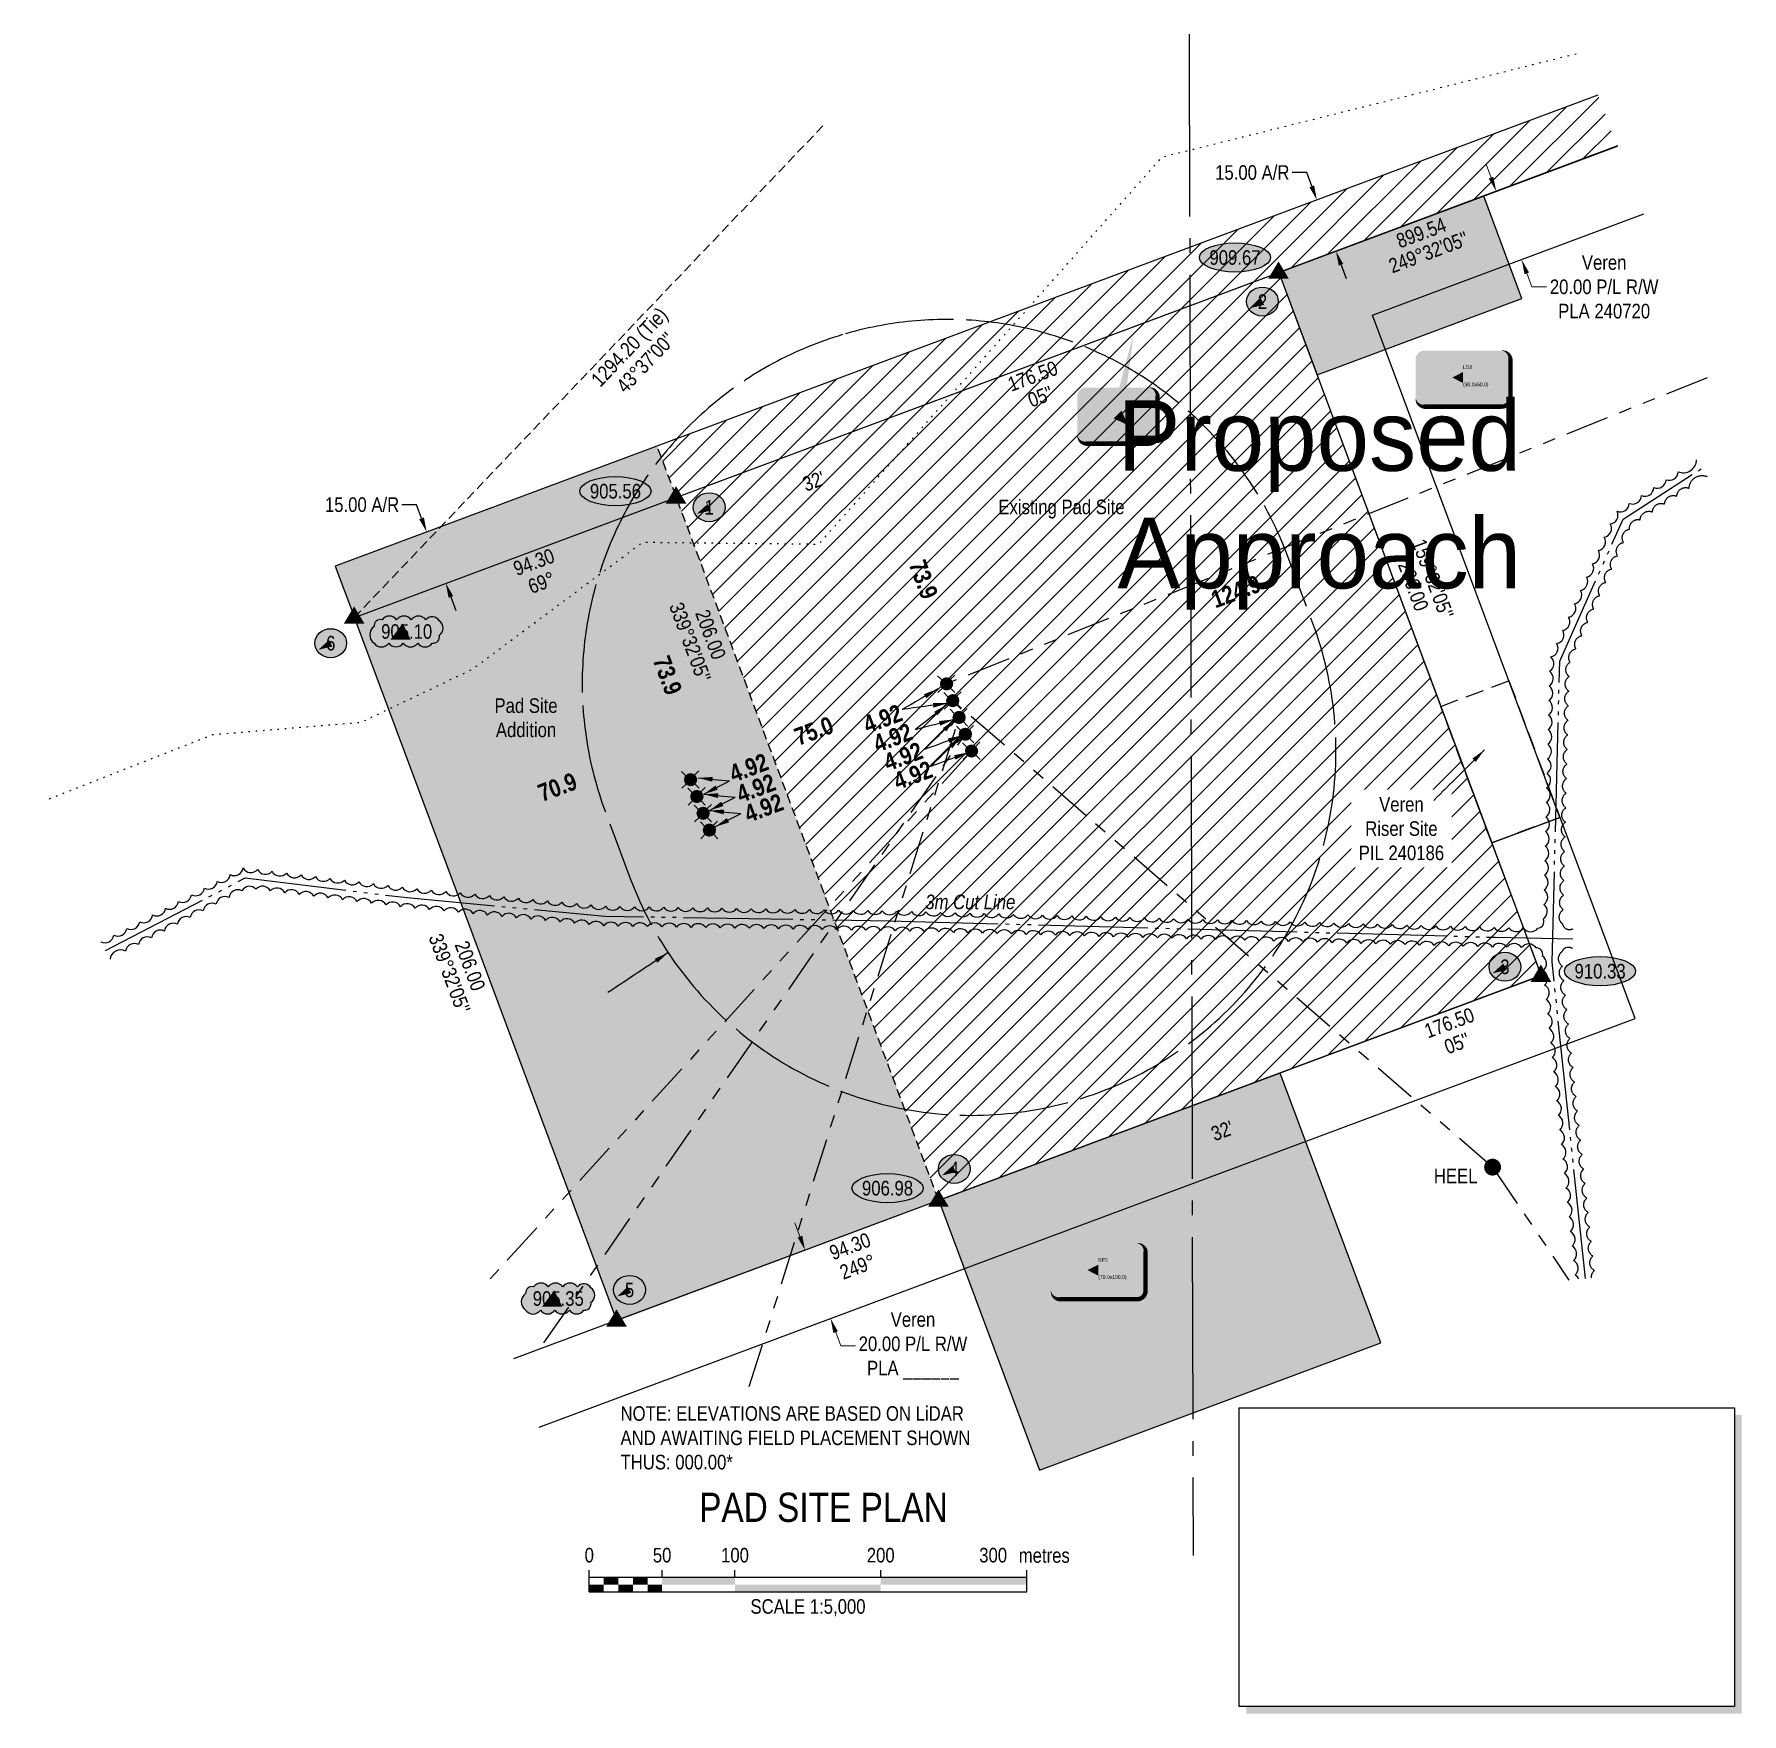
# Model space of a CAD drawing. Extents: x 508832 to 545988, y 6015023 to 6034705.
# Drawn here: x 515262 to 516433, y 6019243 to 6020395 of the extents above; entities that cross this region are included whole.
import ezdxf
from ezdxf.enums import TextEntityAlignment as Align

# ---------------------------------------------------------------- set-up
doc = ezdxf.new("R2018")
doc.units = 0
doc.header["$LTSCALE"] = 5
doc.header["$PDSIZE"] = 0.5
for name, pattern in [('0', [1, 1, 0]), ('foc-ACCESSROAD', [3.75, 2.5, -1.25]), ('foc-BUFFER', [16.75, 15, -1.75]), ('foc-DRILLPATH', [14.75, 6, -1.75, 1.75, -1.75, 1.75, -1.75]), ('foc-QUARTERLINE', [33, 25, -3, 2, -3]), ('foc-SEISMIC', [20.5, 15, -1, 0.5, -1, 0.5, -1, 0.5, -1]), ('foc-TIELINE', [1.875, 1.25, -0.625]), ('foc-TOPO', [1, 0.2, -0.8]), ('foc-TRAV', [1.875, 1.25, -0.625])]:
    doc.linetypes.add(name, pattern=pattern)
doc.layers.get('Defpoints').update_dxf_attribs({"color": 9})
for name, color, linetype in [('AS-SEISMIC', 224, 'foc-SEISMIC'), ('AUX-BUFFER', 7, 'foc-BUFFER'), ('C-RW', 13, 'Continuous'), ('C-WS', 13, 'foc-ACCESSROAD'), ('CG-NOTES', 7, 'Continuous'), ('DETAIL-T', 7, 'Continuous'), ('L-2', 7, 'Continuous'), ('L-BD', 7, 'Continuous'), ('L-MON', 1, 'Continuous'), ('L-QSEC', 8, 'foc-QUARTERLINE'), ('L-TIE', 7, 'foc-TIELINE'), ('P-ELEVATION', 7, 'Continuous'), ('P-PDRILLPATH', 12, 'foc-DRILLPATH'), ('P-PROPOSED', 10, 'Continuous'), ('P-PROPOSED-EXISTING-H', 59, 'Continuous'), ('P-PROPOSED-H', 21, 'Continuous'), ('P-TEMP-BLOCKS', 250, 'Continuous'), ('P-TEMP-H', 41, 'Continuous'), ('P-TEMP_WORKSPACE', 46, 'Continuous'), ('P-TRAV', 4, 'foc-TRAV'), ('P-TXT', 4, 'Continuous'), ('T-BUSH', 110, '0'), ('T-VEGETATION CHANGE', 104, 'foc-TOPO')]:
    doc.layers.add(name, color=color, linetype=linetype)
doc.layers.add('C-RW-T', color=13, linetype='Continuous', lineweight=9)
doc.layers.add('C-WS-T', color=13, linetype='Continuous', lineweight=9)
doc.styles.add('80', font='ARIALN.TTF', dxfattribs={"height": 10})
doc.styles.add('80CG', font='ARIALN.TTF', dxfattribs={"height": 10})
doc.styles.add('80L', font='ARIALN.TTF', dxfattribs={"height": 10})
doc.styles.add('BOLD', font='ARIALNB.TTF')
doc.styles.get("Standard").update_dxf_attribs({"font": 'ARIALN.TTF'})
doc.dimstyles.new('CG2011', dxfattribs={"dimscale": 5, "dimtxt": 9, "dimasz": 2, "dimexe": 0.2, "dimexo": 0.0625, "dimgap": 0.5, "dimtad": 0, "dimtih": 1, "dimtoh": 1, "dimzin": 0, "dimdsep": 46, "dimtxsty": '80CG', "dimcen": 0.1, "dimse1": 1, "dimse2": 1, "dimclrd": 256, "dimclrt": 256, "dimaunit": 1, "dimadec": 4, "dimazin": 0, "dimtfac": 0.06, "dimtofl": 0, "dimtmove": 0, "dimatfit": 1, "dimfxl": 0.2, "dimtolj": 1, "dimtzin": 0, "dimlwd": -1, "dimarcsym": 0})
doc.dimstyles.new('Compass 5 000', dxfattribs={"dimscale": 5, "dimtxt": 9, "dimasz": 2, "dimexe": 0.2, "dimexo": 0.0625, "dimgap": 0.5, "dimtad": 0, "dimtih": 1, "dimtoh": 1, "dimzin": 0, "dimdsep": 46, "dimtxsty": '80CG', "dimcen": 0.1, "dimse1": 1, "dimse2": 1, "dimclrd": 256, "dimclrt": 256, "dimaunit": 1, "dimadec": 4, "dimazin": 0, "dimtfac": 0.06, "dimtofl": 0, "dimtmove": 0, "dimatfit": 1, "dimfxl": 0.2, "dimtolj": 1, "dimtzin": 0, "dimlwd": -1, "dimarcsym": 0})
pattern_1 = [(45, (275.547, 3235.088), (-7.849704354, 7.849704354), [])]

msp = doc.modelspace()

# ---------------------------------------------------------------- texts
at = {"layer": 'AS-SEISMIC', "insert": (515873.144, 6019804.9), "char_height": 9.99463, "attachment_point": 1, "style": '80L'}
msp.add_mtext_dynamic_manual_height_columns('{\\fArial Narrow|b0|i1|c0|p34;3m Cut Line}', width=66.87912, gutter_width=50, heights=[0], dxfattribs=at)
at = {"layer": 'L-BD', "style": '80L'}
for s, height, rotation, p in [('899.54', 9.9946, 20.4646, (516213.251, 6020258.847)), ("249°32'05''", 9.99463, 20.4646, (516218.231, 6020245.503)), ('176.50', 9.9946, 20.4646, (515946.813, 6020160.526)), ('05"', 9.9946, 20.4646, (515952.055, 6020146.48)), ("32'", 9.9946, 20.4646, (515796.629, 6020088.478)), ('94.30', 9.9946, 20.4646, (515604.702, 6020032.967)), ("159°32'05''", 9.99463, 290.4646, (516221.238, 6020021.528)), ('206.00', 9.9946, 290.4646, (516207.895, 6020016.549)), ('69°', 9.9946, 20.4646, (515609.944, 6020018.921)), ("339°32'05''", 9.99463, 290.4646, (515711.909, 6019978.07)), ('206.00', 9.9946, 290.4646, (515725.955, 6019983.312)), ("339°32'05''", 9.99463, 290.4646, (515546.937, 6019750.797)), ('206.00', 9.9946, 290.4646, (515560.983, 6019756.039)), ('176.50', 9.9946, 20.4646, (516232.515, 6019716.988)), ("05''", 9.9946, 20.4646, (516237.756, 6019702.942)), ("32'", 9.9946, 20.4646, (516076.803, 6019642.98)), ('94.30', 9.9946, 20.4646, (515821.496, 6019563.749)), ('249°', 9.9946, 20.4646, (515826.738, 6019549.704))]:
    msp.add_text(s, height=height, rotation=rotation, dxfattribs=at).set_placement(p, align=Align.MIDDLE)
at = {"layer": 'L-BD', "color": 5, "linetype": 'Continuous', "style": '80L'}
for s, height, p in [('1294.20 (Tie)', 9.99463, (515671.033, 6020179.658)), ("43°37'00''", 9.9946, (515681.334, 6020169.823))]:
    msp.add_text(s, height=height, rotation=46.383239, dxfattribs=at).set_placement(p, align=Align.MIDDLE)
at = {"layer": 'L-BD', "color": 3, "style": 'BOLD'}
for s, rotation, p in [('73.9', 290.464624, (515861.667, 6020031.499)), ('124.9', 20.464624, (516072.136, 6020001.168)), ('73.9', 290.464624, (515686.15, 6019965.77)), ('4.92', 20.45324, (515833.531, 6019915.241)), ('75.0', 20.464624, (515786.3, 6019906.944)), ('4.92', 20.45324, (515840.406, 6019902.302)), ('4.92', 20.45324, (515741.684, 6019881.665)), ('4.92', 20.45324, (515847.538, 6019889.376)), ('70.9', 20.464624, (515610.408, 6019868.409)), ('4.92', 20.45324, (515746.599, 6019867.648)), ('4.92', 20.45324, (515854.24, 6019876.484)), ('4.92', 20.45324, (515751.908, 6019854.085))]:
    msp.add_text(s, height=11.9936, rotation=rotation, dxfattribs=at).set_placement(p)
at = {"layer": 'L-BD', "insert": (515664.137, 6019454.043), "char_height": 10, "attachment_point": 1, "style": '80L'}
msp.add_mtext_dynamic_manual_height_columns('NOTE: ELEVATIONS ARE BASED ON LiDAR AND AWAITING FIELD PLACEMENT SHOWN THUS: 000.00* ', width=260.2552, gutter_width=50.027, heights=[0], dxfattribs=at)
at = {"layer": 'P-PDRILLPATH', "color": 14, "linetype": 'Continuous', "style": '80L'}
msp.add_text('HEEL', height=9.9946, dxfattribs=at).set_placement((516221.897, 6019606.937))
at = {"layer": 'P-TXT', "char_height": 9.98926, "attachment_point": 1, "style": '80L'}
for s, width, insert in [('Existing Pad Site', 86.16555, (515923.28, 6020075.809)), ('\\pxqc;Pad Site \\PAddition', 42.86427, (515577.908, 6019939.531))]:
    msp.add_mtext_dynamic_manual_height_columns(s, width=width, gutter_width=49.973, heights=[0], dxfattribs=dict(at, insert=insert))

# ---------------------------------------------------------------- blocks, each defined once
blk = doc.blocks.new('*U52')
h = blk.add_hatch(color=191)
edge = h.paths.add_edge_path()
edge.add_line((-26.5, -20), (26.5, -20))
edge.add_arc((26.5, -14), 6, 270, 360)
edge.add_line((32.5, -14), (32.5, 12.5))
edge.add_arc((26.5, 12.5), 6, 0, 90)
edge.add_line((26.5, 18.5), (-26.5, 18.5))
edge.add_arc((-26.5, 12.5), 6, 90, 180)
edge.add_line((-32.5, 12.5), (-32.5, -14))
edge.add_arc((-26.5, -14), 6, 180, 270)
at = {"color": 250, "flags": 128}
blk.add_lwpolyline([(-26.5, -20, 3, 3, 0), (26.5, -20, 3, 3, 0.414214), (32.5, -14, 3, 3, 0), (32.5, 12.5, 3, 0, 0.414214), (26.5, 18.5, 0, 0, 0), (-26.5, 18.5, 0, 0, 0.414214), (-32.5, 12.5, 0, 0, 0), (-32.5, -14, 0, 3, 0.414214)], format="xyseb", close=True, dxfattribs=at)
at = {"flags": 128}
blk.add_lwpolyline([(-7.4, 0, 0, 7.5, 0), (0, 0, 0, 0, 0)], format="xyseb", dxfattribs=at)
at = {"color": 250, "lineweight": 30, "flags": 104}
blk.add_attdef('TEMP_AREA_W1', text='', height=12, dxfattribs=at).set_placement((0, 8.3), align=Align.MIDDLE_CENTER)
blk.add_attdef('ENTER_TEXT', text='', height=9, dxfattribs=at).set_placement((0, -3.5), align=Align.TOP_CENTER)
blk = doc.blocks.new('*D64')
at = {"layer": 'Defpoints', "color": 0, "transparency": 16777216}
for p in [(516329.4, 6020351.4), (516342.5, 6020316.2), (516154.8, 6020246.2)]:
    blk.add_point(p, dxfattribs=at)
at = {"layer": 'P-TXT', "transparency": 16777216}
for p, q in [((516134.7, 6020300.1), (516124.7, 6020300.1)), ((516138.2, 6020290.7), (516134.7, 6020300.1)), ((516158.3, 6020236.8), (516161.8, 6020227.5))]:
    blk.add_line(p, q, dxfattribs=at)
for points in [[(516139.8, 6020291.3), (516136.6, 6020290.1), (516141.7, 6020281.3)], [(516159.8, 6020237.4), (516156.7, 6020236.3), (516154.8, 6020246.2)]]:
    blk.add_solid(points, dxfattribs=at)
at = {"layer": 'P-TXT', "transparency": 16777216, "insert": (516097.4, 6020300.1), "char_height": 10, "attachment_point": 5, "style": '80CG'}
blk.add_mtext('\\A1;15.00 A/R', dxfattribs=at)
blk = doc.blocks.new('TRIA')
blk.add_hatch(color=255).paths.add_polyline_path([(-0.04, 1.52), (-1.47, -0.87), (1.39, -0.87)])
blk = doc.blocks.new('TRIAA')
blk.add_blockref('TRIA', (0, 0))
blk = doc.blocks.new('TRIB')
at = {"color": 1}
blk.add_lwpolyline([(-1.12, -0.67), (-0.04, 1.13), (1.04, -0.67)], close=True, dxfattribs=at)
blk = doc.blocks.new('TRIBB')
blk.add_blockref('TRIB', (0, 0))
blk = doc.blocks.new('TRICC')
for name in ['TRIAA', 'TRIBB']:
    blk.add_blockref(name, (0, 0))
blk = doc.blocks.new('plspike')
blk.add_blockref('TRICC', (0, 0))
blk = doc.blocks.new('*U57')
at = {"color": 0}
for p, q in [((-150, 0), (-150, 15)), ((-100, 10), (-100, 15)), ((-50, 10), (-50, 15)), ((50, 10), (50, 15)), ((150.2, 0), (150.2, 15)), ((-150, 10), (150.2, 10)), ((-150, 0), (150.2, 0))]:
    blk.add_line(p, q, dxfattribs=at)
for points in [[(-150, 5), (-140, 5), (-150, 0), (-140, 0)], [(-140, 10), (-130, 10), (-140, 5), (-130, 5)], [(-130, 5), (-120, 5), (-130, 0), (-120, 0)], [(-120, 10), (-110, 10), (-120, 5), (-110, 5)], [(-110, 5), (-100, 5), (-110, 0), (-100, 0)], [(-100, 10), (-50, 10), (-100, 5), (-50, 5)], [(-50, 5), (50, 5), (-50, 0), (50, 0)], [(50, 10), (150.2, 10), (50, 5), (150.2, 5)]]:
    blk.add_solid(points, dxfattribs=at)
at = {"color": 0, "style": '80'}
blk.add_text('metres', height=10, dxfattribs=at).set_placement((162.2, 20), align=Align.CENTER)
at = {"color": 0, "char_height": 10, "style": '80'}
for s, insert, attachment_point in [('0', (-150, 30.2), 2), ('50', (-100, 30.2), 2), ('100', (-50, 30.2), 2), ('200', (50, 30.2), 2), ('300', (136.7, 30.2), 3), ('SCALE 1:5,000', (0.1, -5), 2)]:
    blk.add_mtext(s, dxfattribs=dict(at, insert=insert, attachment_point=attachment_point))
blk = doc.blocks.new('*U54')
at = {"layer": 'L-2'}
blk.add_blockref('*U57', (-10.7, -57.9), dxfattribs=at)
at = {"layer": 'DETAIL-T', "color": 3, "insert": (0, 0), "char_height": 20, "width": 176.934, "attachment_point": 5, "style": '80CG'}
blk.add_mtext('\\pxqc;PAD SITE PLAN', dxfattribs=at)
blk = doc.blocks.new('*U65')
at = {"layer": 'CG-NOTES'}
for p, q in [((-173.4, 20.7), (166.6, 20.7)), ((-173.4, -1.7), (-173.4, 20.7)), ((166.6, 20.7), (166.6, -1.7)), ((-173.4, -184.3), (-173.4, -1.7)), ((166.6, -1.7), (166.6, -184.3)), ((166.6, -184.3), (-173.4, -184.3))]:
    blk.add_line(p, q, dxfattribs=at)
at = {"layer": 'CG-NOTES', "const_width": 5, "flags": 128}
for points in [[(169.1, -1.8), (169.1, 15.7)], [(169.1, -1.8), (169.1, -186.8), (-168.4, -186.8)]]:
    blk.add_lwpolyline(points, dxfattribs=at)
blk = doc.blocks.new('Induction_Bend_No')
at = {"layer": 'P-ELEVATION'}
h = blk.add_hatch(color=111, dxfattribs=at)
h.dxf.hatch_style = 1
edge = h.paths.add_edge_path()
edge.add_ellipse((0, 0), major_axis=(-10.9, 0), ratio=0.913794, start_angle=0, end_angle=360)
at = {"layer": 'P-ELEVATION', "color": 7, "flags": 128}
blk.add_lwpolyline([(0, 0, 5, 0, 0), (-8.5, -4.5, 0, 0, 0)], format="xyseb", dxfattribs=at)
at = {"layer": 'P-ELEVATION', "color": 7}
blk.add_ellipse((0, 0), major_axis=(-10.9, 0), ratio=0.913794, dxfattribs=at)
at = {"layer": 'P-ELEVATION', "style": '80'}
blk.add_attdef('BEND', text='', height=10, dxfattribs=at).set_placement((0, 0), align=Align.MIDDLE_CENTER)
blk = doc.blocks.new('we')
at = {"layer": 'P-ELEVATION'}
h = blk.add_hatch(color=111, dxfattribs=at)
h.dxf.hatch_style = 1
edge = h.paths.add_edge_path()
edge.add_ellipse((0, 0), major_axis=(-24.4, 0), ratio=0.410256, start_angle=0, end_angle=360)
at = {"layer": 'P-ELEVATION', "color": 7, "flags": 128}
blk.add_lwpolyline([(0, 0, 12.5, 0, 0), (-12.4, -6.4, 0, 0, 0)], format="xyseb", dxfattribs=at)
at = {"layer": 'P-ELEVATION', "color": 7}
blk.add_ellipse((0, 0), major_axis=(-24.4, 0), ratio=0.410256, dxfattribs=at)
at = {"layer": 'P-ELEVATION', "style": '80'}
blk.add_attdef('ELEVATION', text='', height=10, dxfattribs=at).set_placement((0, 0), align=Align.MIDDLE_CENTER)
blk = doc.blocks.new('WC')
at = {"layer": 'L-MON'}
h = blk.add_hatch(color=255, dxfattribs=at)
h.dxf.hatch_style = 1
edge = h.paths.add_edge_path()
edge.add_arc((0, 0), 0.9, 0, 360)
at = {"layer": 'L-MON', "color": 240, "flags": 128}
for points in [[(-0.62, 0.5), (-1.23, 1.12)], [(0.52, 0.61), (1.13, 1.21)], [(-1.18, -1.18), (-0.56, -0.57)], [(1.16, -1.18), (0.56, -0.57)]]:
    blk.add_lwpolyline(points, dxfattribs=at)
at = {"layer": 'L-MON', "color": 240}
for radius in [0.8, 0.373]:
    blk.add_circle((0, 0), radius, dxfattribs=at)
blk = doc.blocks.new('plbh')
at = {"layer": 'L-MON'}
h = blk.add_hatch(color=255, dxfattribs=at)
h.dxf.hatch_style = 1
edge = h.paths.add_edge_path()
edge.add_arc((0, 0), 1.16, 0, 360)
h = blk.add_hatch(color=256, dxfattribs=at)
h.dxf.hatch_style = 1
h.paths.add_polyline_path([(0.96, 0, 1), (-0.96, 0, 1)])
h.paths.add_polyline_path([(0.91, 0, 1), (-0.91, 0, 1)], flags=16)
h = blk.add_hatch(color=256, dxfattribs=at)
h.dxf.hatch_style = 1
h.paths.add_polyline_path([(0.45, 0, 1), (-0.45, 0, 1)])
h.paths.add_polyline_path([(0.4, 0, 1), (-0.4, 0, 1)], flags=16)
at = {"layer": 'L-MON', "color": 240}
for radius in [0.96, 0.91, 0.45, 0.4]:
    blk.add_circle((0, 0), radius, dxfattribs=at)
blk = doc.blocks.new('*D73')
at = {"layer": 'C-RW-T', "transparency": 16777216}
for p, q in [((516261.2, 6020296.6), (516257.7, 6020305.9)), ((516285.6, 6020231), (516289.1, 6020221.7)), ((516289.1, 6020221.7), (516299.1, 6020221.7))]:
    blk.add_line(p, q, dxfattribs=at)
at = {"layer": 'C-RW-T', "linetype": 'Continuous', "transparency": 16777216}
for points in [[(516262.7, 6020297.2), (516259.6, 6020296), (516264.7, 6020287.2)], [(516287.2, 6020231.6), (516284.1, 6020230.4), (516282.1, 6020240.4)]]:
    blk.add_solid(points, dxfattribs=at)
at = {"layer": 'Defpoints', "color": 0, "linetype": 'Continuous', "transparency": 16777216}
for p in [(516263.8, 6020286.9), (516281.2, 6020240.1), (516282.1, 6020240.4)]:
    blk.add_point(p, dxfattribs=at)
at = {"layer": 'C-RW-T', "linetype": 'Continuous', "transparency": 16777216, "insert": (516338.7, 6020221.7), "char_height": 10, "attachment_point": 5, "style": '80CG'}
blk.add_mtext('\\A1;Veren\\P20.00 P/L R/W\\PPLA 240720', dxfattribs=at)
blk = doc.blocks.new('*D75')
at = {"layer": 'C-RW-T', "transparency": 16777216}
for p, q in [((515787.2, 6019570.4), (515783.7, 6019579.8)), ((515811.7, 6019504.8), (515815.2, 6019495.4)), ((515815.2, 6019495.4), (515825.2, 6019495.4))]:
    blk.add_line(p, q, dxfattribs=at)
at = {"layer": 'C-RW-T', "linetype": 'Continuous', "transparency": 16777216}
for points in [[(515788.8, 6019571), (515785.6, 6019569.8), (515790.7, 6019561)], [(515813.2, 6019505.4), (515810.1, 6019504.2), (515808.2, 6019514.2)]]:
    blk.add_solid(points, dxfattribs=at)
at = {"layer": 'Defpoints', "color": 0, "linetype": 'Continuous', "transparency": 16777216}
for p in [(516137.6, 6019690.4), (516155.1, 6019643.6), (515808.2, 6019514.2)]:
    blk.add_point(p, dxfattribs=at)
at = {"layer": 'C-RW-T', "linetype": 'Continuous', "transparency": 16777216, "insert": (515864.7, 6019495.4), "char_height": 10, "attachment_point": 5, "style": '80CG'}
blk.add_mtext('\\A1;Veren\\P20.00 P/L R/W\\PPLA ______', dxfattribs=at)
blk = doc.blocks.new('*D78')
at = {"layer": 'Defpoints', "color": 0, "transparency": 16777216}
for p in [(515625.3, 6020088.7), (515531.2, 6020053.6), (515638.4, 6020053.6)]:
    blk.add_point(p, dxfattribs=at)
at = {"layer": 'P-TXT', "transparency": 16777216}
for p, q in [((515524.2, 6020072.3), (515514.2, 6020072.3)), ((515527.7, 6020063), (515524.2, 6020072.3)), ((515547.8, 6020009.1), (515551.3, 6019999.8))]:
    blk.add_line(p, q, dxfattribs=at)
for points in [[(515529.3, 6020063.6), (515526.1, 6020062.4), (515531.2, 6020053.6)], [(515549.4, 6020009.7), (515546.2, 6020008.5), (515544.3, 6020018.5)]]:
    blk.add_solid(points, dxfattribs=at)
at = {"layer": 'P-TXT', "transparency": 16777216, "insert": (515486.9, 6020072.3), "char_height": 10, "attachment_point": 5, "style": '80CG'}
blk.add_mtext('\\A1;15.00 A/R', dxfattribs=at)
blk = doc.blocks.new('*U81')
h = blk.add_hatch(color=255)
edge = h.paths.add_edge_path()
edge.add_line((-21.5, -20), (21.5, -20))
edge.add_arc((21.5, -14), 6, 270, 360)
edge.add_line((27.5, -14), (27.5, 12.5))
edge.add_arc((21.5, 12.5), 6, 0, 90)
edge.add_line((21.5, 18.5), (-21.5, 18.5))
edge.add_arc((-21.5, 12.5), 6, 90, 180)
edge.add_line((-27.5, 12.5), (-27.5, -14))
edge.add_arc((-21.5, -14), 6, 180, 270)
at = {"color": 1, "flags": 128}
for points in [[(11.2, 56, 0, 7.5, 0), (0, 0, 0, 0, 0)], [(7.3, -7.4, 0, 7.5, 0), (0, 0, 0, 0, 0)]]:
    blk.add_lwpolyline(points, format="xyseb", dxfattribs=at)
blk.add_lwpolyline([(-21.5, -20, 3, 3, 0), (21.5, -20, 3, 3, 0.414214), (27.5, -14, 3, 3, 0), (27.5, 12.5, 3, 0, 0.414214), (21.5, 18.5, 0, 0, 0), (-21.5, 18.5, 0, 0, 0.414214), (-27.5, 12.5, 0, 0, 0), (-27.5, -14, 0, 3, 0.414214)], format="xyseb", close=True, dxfattribs=at)
at = {"color": 1, "lineweight": 30, "flags": 104}
blk.add_attdef('ENTER_TEXT', text='', height=10, dxfattribs=at).set_placement((0, 0), align=Align.MIDDLE_CENTER)
blk = doc.blocks.new('*U59')
at = {"layer": 'P-ELEVATION'}
h = blk.add_hatch(color=111, dxfattribs=at)
h.dxf.hatch_style = 1
edge = h.paths.add_edge_path()
edge.add_arc((-17.4, -4.5), 6.1, 215, 325)
edge.add_arc((-7.4, -4.5), 6.1, 215, 325)
edge.add_arc((2.6, -4.5), 6.1, 215, 325)
edge.add_arc((12.7, -4.5), 6.1, 215, 325)
edge.add_arc((18.1, -3.7), 4.32, 263.4336, 373.4336)
edge.add_arc((18.8, 2.3), 6.1, 305, 415)
edge.add_arc((17.5, 4.4), 5.69, 30.6955, 140.6955)
edge.add_arc((8.1, 4.5), 6.1, 35, 145)
edge.add_arc((-1.9, 4.5), 6.1, 35, 145)
edge.add_arc((-11.9, 4.5), 6.1, 35, 145)
edge.add_arc((-18, 3.8), 4.33, 75.4261, 185.4261)
edge.add_arc((-18.4, -2.3), 6.96, 125, 235)
at = {"color": 240, "flags": 128}
blk.add_lwpolyline([(-22.4, -8, 0.520567), (-12.3, -8, 0.520567), (-2.4, -8, 0.520567), (7.6, -8, 0.520567), (17.6, -8, 0.520567), (22.4, -2.7, 0.520567), (22.4, 7.3, 0.520567), (13.1, 8, 0.520567), (3.1, 8, 0.520567), (-6.9, 8, 0.520567), (-16.9, 8, 0.520567), (-22.4, 3.4, 0.520567)], format="xyb", close=True, dxfattribs=at)
at = {"layer": 'P-ELEVATION', "color": 240, "flags": 128}
blk.add_lwpolyline([(0, 0, 12.5, 0, 0), (-11.1, -5.5, 0, 0, 0)], format="xyseb", dxfattribs=at)
at = {"layer": 'P-ELEVATION', "color": 240, "style": '80'}
blk.add_attdef('ELEVATION', text='', height=10, dxfattribs=at).set_placement((0, 0), align=Align.MIDDLE_CENTER)

# ---------------------------------------------------------------- dimensions: what is measured, and where the dimension line sits
at = {"layer": 'C-RW-T', "linetype": 'Continuous'}
for base, p1, p2, angle, text, picture, middle in [((516282.129, 6020240.39), (516263.759, 6020286.874), (516281.23, 6020240.055), 290.464623, 'Veren\\P20.00 P/L R/W\\PPLA 240720', '*D73', (516338.661, 6020221.652)), ((515808.179, 6019514.159), (516137.649, 6019690.415), (516155.126, 6019643.555), 290.45324, 'Veren\\P20.00 P/L R/W\\PPLA ______', '*D75', (515864.708, 6019495.42))]:
    dim = msp.add_linear_dim(base=base, p1=p1, p2=p2, angle=angle, text=text, dimstyle='Compass 5 000', dxfattribs=at)
    dim.commit()
    dim.dimension.update_dxf_attribs({"geometry": picture, "text_midpoint": middle, "dimtype": 161})
at = {"layer": 'P-TXT'}
for base, p1, p2, angle, picture, middle in [((516154.789, 6020246.208), (516329.356, 6020351.358), (516342.46, 6020316.243), 290.464623, '*D64', (516097.411, 6020300.061)), ((515531.199, 6020053.609), (515638.395, 6020053.61), (515625.29, 6020088.724), 110.465418, '*D78', (515486.925, 6020072.347))]:
    dim = msp.add_linear_dim(base=base, p1=p1, p2=p2, angle=angle, text='15.00 A/R', dimstyle='Compass 5 000', dxfattribs=at)
    dim.commit()
    dim.dimension.update_dxf_attribs({"geometry": picture, "text_midpoint": middle, "dimtype": 161})

# ---------------------------------------------------------------- hatches: boundary and pattern name
at = {"layer": 'P-PROPOSED-EXISTING-H'}
h = msp.add_hatch(dxfattribs=at)
h.set_pattern_fill('ANSI31', color=256, scale=3.496428)
h.set_pattern_definition(pattern_1)
h.paths.add_polyline_path([(516347.573, 6020318.151), (516334.469, 6020353.266), (515689.293, 6020112.499), (515702.397, 6020077.384)])
h = msp.add_hatch(dxfattribs=at)
h.set_pattern_fill('ANSI31', color=256, scale=3.496428)
h.set_pattern_definition(pattern_1)
h.paths.add_polyline_path([(515882.359, 6019595.146), (515702.397, 6020077.384), (516115.577, 6020231.575), (516295.539, 6019749.337)])
at = {"layer": 'P-PROPOSED-H'}
h = msp.add_hatch(color=256, dxfattribs=at)
h.dxf.hatch_style = 1
h.paths.add_polyline_path([(515702.397, 6020077.385), (515689.293, 6020112.499), (515468.54, 6020030.118), (515481.645, 6019995.003)])
h = msp.add_hatch(color=256, dxfattribs=at)
h.dxf.hatch_style = 1
h.paths.add_polyline_path([(515702.397, 6020077.384), (515481.645, 6019995.003), (515661.571, 6019512.862), (515882.336, 6019595.208)])
at = {"layer": 'P-TEMP-H'}
h = msp.add_hatch(color=256, dxfattribs=at)
h.dxf.hatch_style = 1
h.paths.add_polyline_path([(516256.112, 6020284.016), (516115.577, 6020231.575), (516141.797, 6020161.308), (516282.332, 6020213.748)])
h = msp.add_hatch(color=256, dxfattribs=at)
h.dxf.hatch_style = 1
h.paths.add_polyline_path([(515882.359, 6019595.146), (515951.411, 6019410.111), (516185.633, 6019497.518), (516116.582, 6019682.553)])

# ---------------------------------------------------------------- linework, layer by layer
at = {"layer": 'AS-SEISMIC', "flags": 128}
for points in [[(516325.817, 6019541.694), (516302.993, 6019758.687), (516308.218, 6019964.999), (516351.756, 6020062.495), (516405.743, 6020097.316)], [(515310.916, 6019766.514), (515406.768, 6019816.334), (515517.843, 6019802.819), (515653.468, 6019790.164), (515848.256, 6019786.944)], [(515848.256, 6019786.944), (516264.06, 6019775.658), (516317.164, 6019774.647)]]:
    msp.add_lwpolyline(points, dxfattribs=at)
at = {"layer": 'AUX-BUFFER', "color": 251, "linetype": 'foc-BUFFER', "flags": 128}
msp.add_lwpolyline([(515816.441, 6020188.936, 0.43424866), (515653.617, 6019862.091), (515670.809, 6019816.021, 1), (516139.002, 6019990.741), (516121.809, 6020036.811, 0.39445834), (515816.441, 6020188.936)], format="xyb", close=True, dxfattribs=at)
at = {"layer": 'C-RW', "flags": 128}
for points in [[(516347.948, 6020318.333), (516115.564, 6020231.611), (516261.582, 6019840.331), (516308.401, 6019857.803), (516179.855, 6020202.264), (516365.938, 6020271.707)], [(515608.252, 6019439.596), (516359.921, 6019719.934), (516308.474, 6019857.82), (516261.582, 6019840.331), (516295.616, 6019749.287), (515590.789, 6019486.418)]]:
    msp.add_lwpolyline(points, dxfattribs=at)
at = {"layer": 'C-WS'}
msp.add_lwpolyline([(516226.615, 6019934.03), (516273.435, 6019951.503), (516308.379, 6019857.864), (516261.559, 6019840.392)], close=True, dxfattribs=at)
at = {"layer": 'L-QSEC'}
msp.add_line((516054.09, 6020395.037), (516056.844, 6019351.631), dxfattribs=at)
at = {"layer": 'L-TIE'}
msp.add_line((515481.645, 6019995.003), (515803.167, 6020332.437), dxfattribs=at)
at = {"layer": 'P-PDRILLPATH', "flags": 128}
for points in [[(516409.258, 6020159.436), (515887.713, 6019949.451)], [(516262.178, 6019617.987), (515892.011, 6019937.934)], [(515752.468, 6019467.582), (515896.309, 6019926.416)], [(515611.555, 6019497.392), (515900.607, 6019914.899)], [(515904.906, 6019903.381), (515571.583, 6019537.915)], [(516262.178, 6019617.987), (516314.584, 6019540.513)]]:
    msp.add_lwpolyline(points, dxfattribs=at)
at = {"layer": 'P-PROPOSED', "flags": 128}
msp.add_lwpolyline([(516334.467, 6020353.269), (515468.54, 6020030.118), (515481.645, 6019995.003), (516347.96, 6020318.3)], dxfattribs=at)
msp.add_lwpolyline([(515661.571, 6019512.862), (515481.645, 6019995.003), (516115.577, 6020231.575), (516295.539, 6019749.337)], close=True, dxfattribs=at)
at = {"layer": 'P-TEMP_WORKSPACE'}
msp.add_lwpolyline([(516256.112, 6020284.016), (516115.577, 6020231.575), (516141.797, 6020161.308), (516282.332, 6020213.748)], close=True, dxfattribs=at)
at = {"layer": 'P-TEMP_WORKSPACE', "flags": 128}
msp.add_lwpolyline([(515882.359, 6019595.146), (515951.411, 6019410.111), (516185.633, 6019497.518), (516116.582, 6019682.553)], close=True, dxfattribs=at)
at = {"layer": 'P-TRAV'}
msp.add_line((515882.359, 6019595.146), (515689.293, 6020112.499), dxfattribs=at)
at = {"layer": 'T-BUSH', "linetype": 'Continuous', "flags": 128}
for points in [[(515307.804, 6019772.5, 0.52056705), (515316.673, 6019777.11, 0.52056705), (515325.541, 6019781.719, 0.52056705), (515334.409, 6019786.328, 0.52056705), (515343.278, 6019790.938, 0.52056705), (515352.146, 6019795.547, 0.52056705), (515361.014, 6019800.156, 0.52056705), (515369.882, 6019804.766, 0.52056705), (515378.751, 6019809.375, 0.52056705), (515387.619, 6019813.984, 0.52056705), (515396.487, 6019818.594, 0.52056705), (515405.356, 6019823.203, 0.52056705), (515415.259, 6019822.097, 0.52056705), (515425.18, 6019820.89, 0.52056705), (515435.102, 6019819.683, 0.52056705), (515445.023, 6019818.476, 0.52056705), (515454.944, 6019817.268, 0.52056705), (515464.866, 6019816.061, 0.52056705), (515474.787, 6019814.854, 0.52056705), (515484.709, 6019813.647, 0.52056705), (515494.63, 6019812.44, 0.52056705), (515504.552, 6019811.232, 0.52056705), (515514.473, 6019810.025, 0.52056705), (515524.412, 6019808.982, 0.52056705), (515534.364, 6019808.053, 0.52056705), (515544.315, 6019807.125, 0.52056705), (515554.266, 6019806.196, 0.52056705), (515564.218, 6019805.268, 0.52056705), (515574.169, 6019804.339, 0.52056705), (515584.121, 6019803.41, 0.52056705), (515594.072, 6019802.482, 0.52056705), (515604.023, 6019801.553, 0.52056705), (515613.975, 6019800.625, 0.52056705), (515623.926, 6019799.696, 0.52056705), (515633.878, 6019798.768, 0.52056705), (515643.829, 6019797.839, 0.52056705), (515653.78, 6019796.911, 0.52056705), (515663.773, 6019796.741, 0.52056705), (515673.767, 6019796.576, 0.52056705), (515683.76, 6019796.411, 0.52056705), (515693.753, 6019796.245, 0.52056705), (515703.747, 6019796.08, 0.52056705), (515713.74, 6019795.915, 0.52056705), (515723.733, 6019795.75, 0.52056705), (515733.726, 6019795.585, 0.52056705), (515743.72, 6019795.419, 0.52056705), (515753.713, 6019795.254, 0.52056705), (515763.706, 6019795.089, 0.52056705), (515773.699, 6019794.924, 0.52056705), (515783.693, 6019794.759, 0.52056705), (515793.686, 6019794.593, 0.52056705), (515803.679, 6019794.428, 0.52056705), (515813.672, 6019794.263, 0.52056705), (515823.666, 6019794.098, 0.52056705), (515833.659, 6019793.933, 0.52056705), (515843.652, 6019793.767, 0.52056705), (515853.644, 6019793.547, 0.52056705), (515863.635, 6019793.275, 0.52056705), (515873.626, 6019793.004, 0.52056705), (515883.617, 6019792.733, 0.52056705), (515893.608, 6019792.462, 0.52056705), (515903.599, 6019792.191, 0.52056705), (515913.59, 6019791.92, 0.52056705), (515923.581, 6019791.648, 0.52056705), (515933.572, 6019791.377, 0.52056705), (515943.563, 6019791.106, 0.52056705), (515953.554, 6019790.835, 0.52056705), (515963.545, 6019790.564, 0.52056705), (515973.536, 6019790.293, 0.52056705), (515983.527, 6019790.021, 0.52056705), (515993.518, 6019789.75, 0.52056705), (516003.508, 6019789.479, 0.52056705), (516013.499, 6019789.208, 0.52056705), (516023.49, 6019788.937, 0.52056705), (516033.481, 6019788.666, 0.52056705), (516043.472, 6019788.394, 0.52056705), (516053.463, 6019788.123, 0.52056705), (516063.454, 6019787.852, 0.52056705), (516073.445, 6019787.581, 0.52056705), (516083.436, 6019787.31, 0.52056705), (516093.427, 6019787.038, 0.52056705), (516103.418, 6019786.767, 0.52056705), (516113.409, 6019786.496, 0.52056705), (516123.4, 6019786.225, 0.52056705), (516133.391, 6019785.954, 0.52056705), (516143.382, 6019785.683, 0.52056705), (516153.373, 6019785.411, 0.52056705), (516163.364, 6019785.14, 0.52056705), (516173.355, 6019784.869, 0.52056705), (516183.346, 6019784.598, 0.52056705), (516193.336, 6019784.327, 0.52056705), (516203.327, 6019784.056, 0.52056705), (516213.318, 6019783.784, 0.52056705), (516223.309, 6019783.513, 0.52056705), (516233.3, 6019783.242, 0.52056705), (516243.291, 6019782.971, 0.52056705), (516253.282, 6019782.7, 0.52056705), (516263.273, 6019782.428, 0.52056705), (516273.266, 6019782.231, 0.52056705), (516283.259, 6019782.04, 0.52056705), (516293.251, 6019781.85, 0.52056705), (516296.992, 6019788.195, 0.52056705), (516297.245, 6019798.187, 0.52056705), (516297.498, 6019808.178, 0.52056705), (516297.751, 6019818.17, 0.52056705), (516298.004, 6019828.161, 0.52056705), (516298.257, 6019838.152, 0.52056705), (516298.51, 6019848.144, 0.52056705), (516298.763, 6019858.135, 0.52056705), (516299.016, 6019868.127, 0.52056705), (516299.269, 6019878.118, 0.52056705), (516299.522, 6019888.11, 0.52056705), (516299.775, 6019898.101, 0.52056705), (516300.028, 6019908.092, 0.52056705), (516300.281, 6019918.084, 0.52056705), (516300.534, 6019928.075, 0.52056705), (516300.787, 6019938.067, 0.52056705), (516301.04, 6019948.058, 0.52056705), (516301.293, 6019958.05, 0.52056705), (516302.129, 6019967.909, 0.52056705), (516306.204, 6019977.035, 0.52056705), (516310.28, 6019986.161, 0.52056705), (516314.355, 6019995.287, 0.52056705), (516318.43, 6020004.413, 0.52056705), (516322.506, 6020013.539, 0.52056705), (516326.581, 6020022.665, 0.52056705), (516330.656, 6020031.791, 0.52056705), (516334.732, 6020040.917, 0.52056705), (516338.807, 6020050.043, 0.52056705), (516342.882, 6020059.169, 0.52056705), (516347.535, 6020067.8, 0.52056705), (516355.934, 6020073.218, 0.52056705), (516364.333, 6020078.635, 0.52056705), (516372.732, 6020084.052, 0.52056705), (516381.131, 6020089.47, 0.52056705), (516389.53, 6020094.887, 0.52056705), (516402.087, 6020102.985, 0.52056705)], [(516321.386, 6019541.228, 0.16113218), (516318.787, 6019544.045, 0.52056705), (516317.741, 6019553.984, 0.52056705), (516316.696, 6019563.924, 0.52056705), (516315.65, 6019573.864, 0.52056705), (516314.605, 6019583.804, 0.52056705), (516313.559, 6019593.744, 0.52056705), (516312.514, 6019603.683, 0.52056705), (516311.468, 6019613.623, 0.52056705), (516310.423, 6019623.563, 0.52056705), (516309.377, 6019633.503, 0.52056705), (516308.332, 6019643.443, 0.52056705), (516307.286, 6019653.382, 0.52056705), (516306.241, 6019663.322, 0.52056705), (516305.195, 6019673.262, 0.52056705), (516304.15, 6019683.202, 0.52056705), (516303.104, 6019693.142, 0.52056705), (516302.059, 6019703.081, 0.52056705), (516301.013, 6019713.021, 0.52056705), (516299.968, 6019722.961, 0.52056705), (516298.922, 6019732.901, 0.52056705), (516297.877, 6019742.841, 0.52056705), (516296.831, 6019752.78, 0.52056705), (516296.348, 6019762.742, 0.52056705), (516292.047, 6019768.378, 0.52056705), (516282.054, 6019768.568, 0.52056705), (516272.061, 6019768.758, 0.52056705), (516262.069, 6019768.963, 0.52056705), (516252.078, 6019769.235, 0.52056705), (516242.087, 6019769.506, 0.52056705), (516232.096, 6019769.777, 0.52056705), (516222.105, 6019770.048, 0.52056705), (516212.114, 6019770.319, 0.52056705), (516202.123, 6019770.59, 0.52056705), (516192.132, 6019770.862, 0.52056705), (516182.141, 6019771.133, 0.52056705), (516172.15, 6019771.404, 0.52056705), (516162.159, 6019771.675, 0.52056705), (516152.168, 6019771.946, 0.52056705), (516142.177, 6019772.218, 0.52056705), (516132.186, 6019772.489, 0.52056705), (516122.195, 6019772.76, 0.52056705), (516112.204, 6019773.031, 0.52056705), (516102.213, 6019773.302, 0.52056705), (516092.223, 6019773.573, 0.52056705), (516082.232, 6019773.845, 0.52056705), (516072.241, 6019774.116, 0.52056705), (516062.25, 6019774.387, 0.52056705), (516052.259, 6019774.658, 0.52056705), (516042.268, 6019774.929, 0.52056705), (516032.277, 6019775.2, 0.52056705), (516022.286, 6019775.472, 0.52056705), (516012.295, 6019775.743, 0.52056705), (516002.304, 6019776.014, 0.52056705), (515992.313, 6019776.285, 0.52056705), (515982.322, 6019776.556, 0.52056705), (515972.331, 6019776.828, 0.52056705), (515962.34, 6019777.099, 0.52056705), (515952.349, 6019777.37, 0.52056705), (515942.358, 6019777.641, 0.52056705), (515932.367, 6019777.912, 0.52056705), (515922.376, 6019778.183, 0.52056705), (515912.385, 6019778.455, 0.52056705), (515902.395, 6019778.726, 0.52056705), (515892.404, 6019778.997, 0.52056705), (515882.413, 6019779.268, 0.52056705), (515872.422, 6019779.539, 0.52056705), (515862.431, 6019779.81, 0.52056705), (515852.44, 6019780.082, 0.52056705), (515842.448, 6019780.293, 0.52056705), (515832.454, 6019780.458, 0.52056705), (515822.461, 6019780.623, 0.52056705), (515812.468, 6019780.788, 0.52056705), (515802.474, 6019780.954, 0.52056705), (515792.481, 6019781.119, 0.52056705), (515782.488, 6019781.284, 0.52056705), (515772.495, 6019781.449, 0.52056705), (515762.501, 6019781.614, 0.52056705), (515752.508, 6019781.78, 0.52056705), (515742.515, 6019781.945, 0.52056705), (515732.522, 6019782.11, 0.52056705), (515722.528, 6019782.275, 0.52056705), (515712.535, 6019782.44, 0.52056705), (515702.542, 6019782.606, 0.52056705), (515692.549, 6019782.771, 0.52056705), (515682.555, 6019782.936, 0.52056705), (515672.562, 6019783.101, 0.52056705), (515662.569, 6019783.266, 0.52056705), (515652.578, 6019783.471, 0.52056705), (515642.626, 6019784.4, 0.52056705), (515632.675, 6019785.329, 0.52056705), (515622.724, 6019786.257, 0.52056705), (515612.772, 6019787.186, 0.52056705), (515602.821, 6019788.114, 0.52056705), (515592.869, 6019789.043, 0.52056705), (515582.918, 6019789.971, 0.52056705), (515572.967, 6019790.9, 0.52056705), (515563.015, 6019791.828, 0.52056705), (515553.064, 6019792.757, 0.52056705), (515543.112, 6019793.686, 0.52056705), (515533.161, 6019794.614, 0.52056705), (515523.21, 6019795.543, 0.52056705), (515513.27, 6019796.579, 0.52056705), (515503.348, 6019797.787, 0.52056705), (515493.427, 6019798.994, 0.52056705), (515483.505, 6019800.201, 0.52056705), (515473.584, 6019801.408, 0.52056705), (515463.663, 6019802.615, 0.52056705), (515453.741, 6019803.823, 0.52056705), (515443.82, 6019805.03, 0.52056705), (515433.898, 6019806.237, 0.52056705), (515423.977, 6019807.444, 0.52056705), (515414.055, 6019808.651, 0.52056705), (515404.547, 6019807.576, 0.52056705), (515395.679, 6019802.967, 0.52056705), (515386.81, 6019798.358, 0.52056705), (515377.942, 6019793.748, 0.52056705), (515369.074, 6019789.139, 0.52056705), (515360.206, 6019784.53, 0.52056705), (515351.337, 6019779.92, 0.52056705), (515342.469, 6019775.311, 0.52056705), (515333.601, 6019770.702, 0.52056705), (515324.732, 6019766.092, 0.52056705), (515314.027, 6019760.528)]]:
    msp.add_lwpolyline(points, format="xyb", dxfattribs=at)
at = {"layer": 'T-BUSH', "flags": 128}
for points in [[(516317.293, 6019781.392, -0.52056705), (516310.397, 6019784.545, -0.52056705), (516310.65, 6019794.536, -0.52056705), (516310.903, 6019804.528, -0.52056705), (516311.156, 6019814.519, -0.52056705), (516311.409, 6019824.51, -0.52056705), (516311.662, 6019834.502, -0.52056705), (516311.915, 6019844.493, -0.52056705), (516312.168, 6019854.485, -0.52056705), (516312.421, 6019864.476, -0.52056705), (516312.674, 6019874.468, -0.52056705), (516312.927, 6019884.459, -0.52056705), (516313.18, 6019894.45, -0.52056705), (516313.433, 6019904.442, -0.52056705), (516313.686, 6019914.433, -0.52056705), (516313.939, 6019924.425, -0.52056705), (516314.192, 6019934.416, -0.52056705), (516314.445, 6019944.408, -0.52056705), (516314.698, 6019954.399, -0.52056705), (516315.299, 6019964.311, -0.52056705), (516319.375, 6019973.437, -0.52056705), (516323.45, 6019982.563, -0.52056705), (516327.525, 6019991.69, -0.52056705), (516331.601, 6020000.816, -0.52056705), (516335.676, 6020009.942, -0.52056705), (516339.751, 6020019.068, -0.52056705), (516343.827, 6020028.194, -0.52056705), (516347.902, 6020037.32, -0.52056705), (516351.977, 6020046.446, -0.52056705), (516356.053, 6020055.572, -0.52056705), (516363.343, 6020061.94, -0.52056705), (516371.742, 6020067.358, -0.52056705), (516380.141, 6020072.775, -0.52056705), (516388.54, 6020078.192, -0.52056705), (516396.939, 6020083.61, -0.52056705), (516409.4, 6020091.647, -0.52056705)], [(516329.944, 6019542.128, -0.23462053), (516332.028, 6019547.139, -0.52056705), (516330.983, 6019557.078, -0.52056705), (516329.937, 6019567.018, -0.52056705), (516328.892, 6019576.958, -0.52056705), (516327.846, 6019586.898, -0.52056705), (516326.801, 6019596.837, -0.52056705), (516325.755, 6019606.777, -0.52056705), (516324.71, 6019616.717, -0.52056705), (516323.664, 6019626.657, -0.52056705), (516322.619, 6019636.597, -0.52056705), (516321.573, 6019646.536, -0.52056705), (516320.528, 6019656.476, -0.52056705), (516319.482, 6019666.416, -0.52056705), (516318.437, 6019676.356, -0.52056705), (516317.391, 6019686.296, -0.52056705), (516316.346, 6019696.235, -0.52056705), (516315.3, 6019706.175, -0.52056705), (516314.255, 6019716.115, -0.52056705), (516313.209, 6019726.055, -0.52056705), (516312.164, 6019735.995, -0.52056705), (516311.118, 6019745.934, -0.52056705), (516310.073, 6019755.874, -0.52056705), (516309.923, 6019765.85, -0.52056705), (516317.036, 6019767.902)]]:
    msp.add_lwpolyline(points, format="xyb", dxfattribs=at)
at = {"layer": 'T-VEGETATION CHANGE', "flags": 128}
msp.add_lwpolyline([(515272.418, 6019870.624), (515384.501, 6019914.684), (515486.143, 6019923.102), (515562.403, 6019959.384), (515679.336, 6020046.602), (515800.178, 6020045.322), (516035.613, 6020310.817), (516323.18, 6020382.521)], dxfattribs=at)

# ---------------------------------------------------------------- block references
at = {"linetype": 'Continuous'}
for p, values in [((516085.534, 6020241.863), {'ELEVATION': '909.67'}), ((515660.661, 6020081.598), {'ELEVATION': '905.56'}), ((516335.911, 6019752.365), {'ELEVATION': '910.33'}), ((515847.252, 6019603.58), {'ELEVATION': '906.98'})]:
    msp.add_blockref('we', p, dxfattribs=at).add_auto_attribs(values)
at = {"xscale": 0.9994627, "yscale": 0.9994627, "zscale": 0.9994627}
for p, values in [((515517.483, 6019985.36), {'ELEVATION': '905.10'}), ((515621.445, 6019527.898), {'ELEVATION': '905.35'})]:
    msp.add_blockref('*U59', p, dxfattribs=at).add_auto_attribs(values)
at = {"layer": 'CG-NOTES', "color": 2}
ref = msp.add_blockref('*U81', (516004.983, 6020134.177), dxfattribs=dict(at, xscale=0.9998496418113809, yscale=0.9998496418113809, zscale=0.9998496418113809))
lines = msp.add_mtext('Proposed\\PApproach', dxfattribs={"layer": '0', "color": 1, "insert": (516004.963, 6020143.897), "char_height": 48.3397, "attachment_point": 1})
ref.add_attrib('ENTER_TEXT', '', (516004.963, 6020143.897), dxfattribs={"flags": 104}).embed_mtext(lines)
at = {"layer": 'CG-NOTES'}
for name, p, xscale, yscale, zscale in [('*U65', (516261.596, 6019432.283), 0.9994912999999968, 0.9994912999999968, 0.9994912999999968), ('*U54', (515803.308, 6019384.56), 0.9994627, 0.9994627, 0.9994627)]:
    msp.add_blockref(name, p, dxfattribs=dict(at, xscale=xscale, yscale=yscale, zscale=zscale))
at = {"layer": 'L-MON'}
for name, p, xscale, yscale, zscale in [('plspike', (516115.577, 6020231.575), 4.997313500000001, 4.997313500000001, 4.997313500000001), ('plspike', (515702.397, 6020077.384), 4.997313500000001, 4.997313500000001, 4.997313500000001), ('plspike', (515481.645, 6019995.003), 4.997313500000001, 4.997313500000001, 4.997313500000001), ('WC', (515887.713, 6019949.451), 5, 5, 12.49328374999997), ('WC', (515892.011, 6019937.934), 5, 5, 12.49328374999997), ('WC', (515896.309, 6019926.416), 5, 5, 12.49328374999997), ('WC', (515900.607, 6019914.899), 5, 5, 12.49328374999997), ('WC', (515904.906, 6019903.381), 5, 5, 12.49328374999997), ('WC', (515712.196, 6019883.722), 5, 5, 5), ('WC', (515716.494, 6019872.205), 5, 5, 5), ('WC', (515720.792, 6019860.687), 5, 5, 5), ('WC', (515725.09, 6019849.17), 5, 5, 5), ('plspike', (516295.539, 6019749.337), 4.997313500000001, 4.997313500000001, 4.997313500000001), ('plspike', (515882.359, 6019595.146), 4.997313500000001, 4.997313500000001, 4.997313500000001), ('plspike', (515661.571, 6019512.862), 4.997313500000001, 4.997313500000001, 4.997313500000001)]:
    msp.add_blockref(name, p, dxfattribs=dict(at, xscale=xscale, yscale=yscale, zscale=zscale))
at = {"layer": 'L-MON', "color": 6, "xscale": 0.9989447984181113, "yscale": 0.9989447984181113, "zscale": 0.9989447984181113}
for p, values in [((516104.354, 6020211.628), {'BEND': '2'}), ((515724.949, 6020070.544), {'BEND': '1'}), ((515465.422, 6019977.331), {'BEND': '6'}), ((516270.65, 6019755.412), {'BEND': '3'}), ((515893.016, 6019616.796), {'BEND': '4'}), ((515670.32, 6019533.812), {'BEND': '5'})]:
    msp.add_blockref('Induction_Bend_No', p, dxfattribs=at).add_auto_attribs(values)
at = {"layer": 'L-MON', "linetype": 'Continuous', "xscale": 5, "yscale": 5, "zscale": 5}
msp.add_blockref('plbh', (516262.178, 6019617.987), dxfattribs=at)
at = {"layer": 'P-TEMP-BLOCKS'}
ref = msp.add_blockref('*U52', (516241.921, 6020159.552), dxfattribs=dict(at, xscale=0.9994627, yscale=0.9994627, zscale=0.9994627))
lines = msp.add_mtext('LD2', dxfattribs={"layer": '0', "color": 250, "insert": (516241.921, 6020167.812), "char_height": 2.5, "attachment_point": 1})
ref.add_attrib('TEMP_AREA_W1', '', (516241.921, 6020167.812), dxfattribs={"flags": 104}).embed_mtext(lines)
lines = msp.add_mtext('(30.0x60.0)', dxfattribs={"layer": '0', "color": 250, "insert": (516241.925, 6020156.084), "char_height": 2.5, "attachment_point": 1})
ref.add_attrib('ENTER_TEXT', '', (516241.925, 6020156.084), dxfattribs={"flags": 104}).embed_mtext(lines)
ref = msp.add_blockref('*U52', (515991.776, 6019547.357), dxfattribs=dict(at, xscale=0.9994627, yscale=0.9994627, zscale=0.9994627))
lines = msp.add_mtext('BP2', dxfattribs={"layer": '0', "color": 250, "insert": (515991.776, 6019555.617), "char_height": 2.5, "attachment_point": 1})
ref.add_attrib('TEMP_AREA_W1', '', (515991.776, 6019555.617), dxfattribs={"flags": 104}).embed_mtext(lines)
lines = msp.add_mtext('(79.0x100.0)', dxfattribs={"layer": '0', "color": 250, "insert": (515991.779, 6019543.889), "char_height": 2.5, "attachment_point": 1})
ref.add_attrib('ENTER_TEXT', '', (515991.779, 6019543.889), dxfattribs={"flags": 104}).embed_mtext(lines)

msp.set_redraw_order([(e.dxf.handle, doc.entitydb.next_handle()) for e in msp.query("TEXT MTEXT ATTDEF DIMENSION ARC_DIMENSION")])  # texts and dimensions are drawn at this point

# ---------------------------------------------------------------- leaders
at = {"layer": 'AUX-BUFFER', "path_type": 1}
msp.add_leader([(515696.796, 6019765.094), (515655.541, 6019737.68)], dimstyle='CG2011', override={"dimasz": 2, "dimgap": 0.5, "dimtad": 0}, dxfattribs=at)
at = {"layer": 'L-BD', "path_type": 1}
for points in [[(515881.682, 6019945.976), (515857.387, 6019931.847)], [(515888.457, 6019936.167), (515857.387, 6019931.847)], [(515888.107, 6019935.233), (515866.147, 6019917.951)], [(515892.662, 6019924.957), (515866.147, 6019917.951)], [(515893.48, 6019924.957), (515872.426, 6019904.344)], [(515898.502, 6019913.981), (515872.426, 6019904.344)], [(515897.778, 6019913.44), (515876.654, 6019892.718)], [(515902.801, 6019902.463), (515876.654, 6019892.718)]]:
    msp.add_leader(points, dimstyle='Compass 5 000', override={"dimgap": 0.5, "dimtad": 0}, dxfattribs=at)
at = {"layer": 'L-BD', "color": 6, "linetype": 'Continuous', "path_type": 1}
for points in [[(515717.299, 6019884.932), (515738.983, 6019882.867)], [(515721.176, 6019873.739), (515738.983, 6019882.867)], [(515721.176, 6019873.739), (515742.859, 6019871.673)], [(515725.053, 6019862.546), (515742.859, 6019871.673)], [(515725.053, 6019862.546), (515746.736, 6019860.48)], [(515728.929, 6019851.352), (515746.736, 6019860.48)]]:
    msp.add_leader(points, dimstyle='Compass 5 000', override={"dimgap": 0.5, "dimtad": 0}, dxfattribs=at)

# ---------------------------------------------------------------- next in the draw order: texts
at = {"layer": 'C-WS-T', "insert": (516170.283, 6019871.848), "char_height": 9.99459, "attachment_point": 1, "style": '80L', "bg_fill": 2}
msp.add_mtext_dynamic_manual_height_columns('\\pxqc;Veren\\PRiser Site \\PPIL 240186', width=58.76961, gutter_width=50, heights=[0], dxfattribs=at)

# ---------------------------------------------------------------- next in the draw order: leaders
at = {"layer": 'C-WS-T', "linetype": 'Continuous', "path_type": 1}
msp.add_leader([(516256.533, 6019904.104), (516221.903, 6019869.496)], dimstyle='Compass 5 000', override={"dimgap": 0.5, "dimtad": 0}, dxfattribs=at)

doc.saveas('drawing.dxf')
